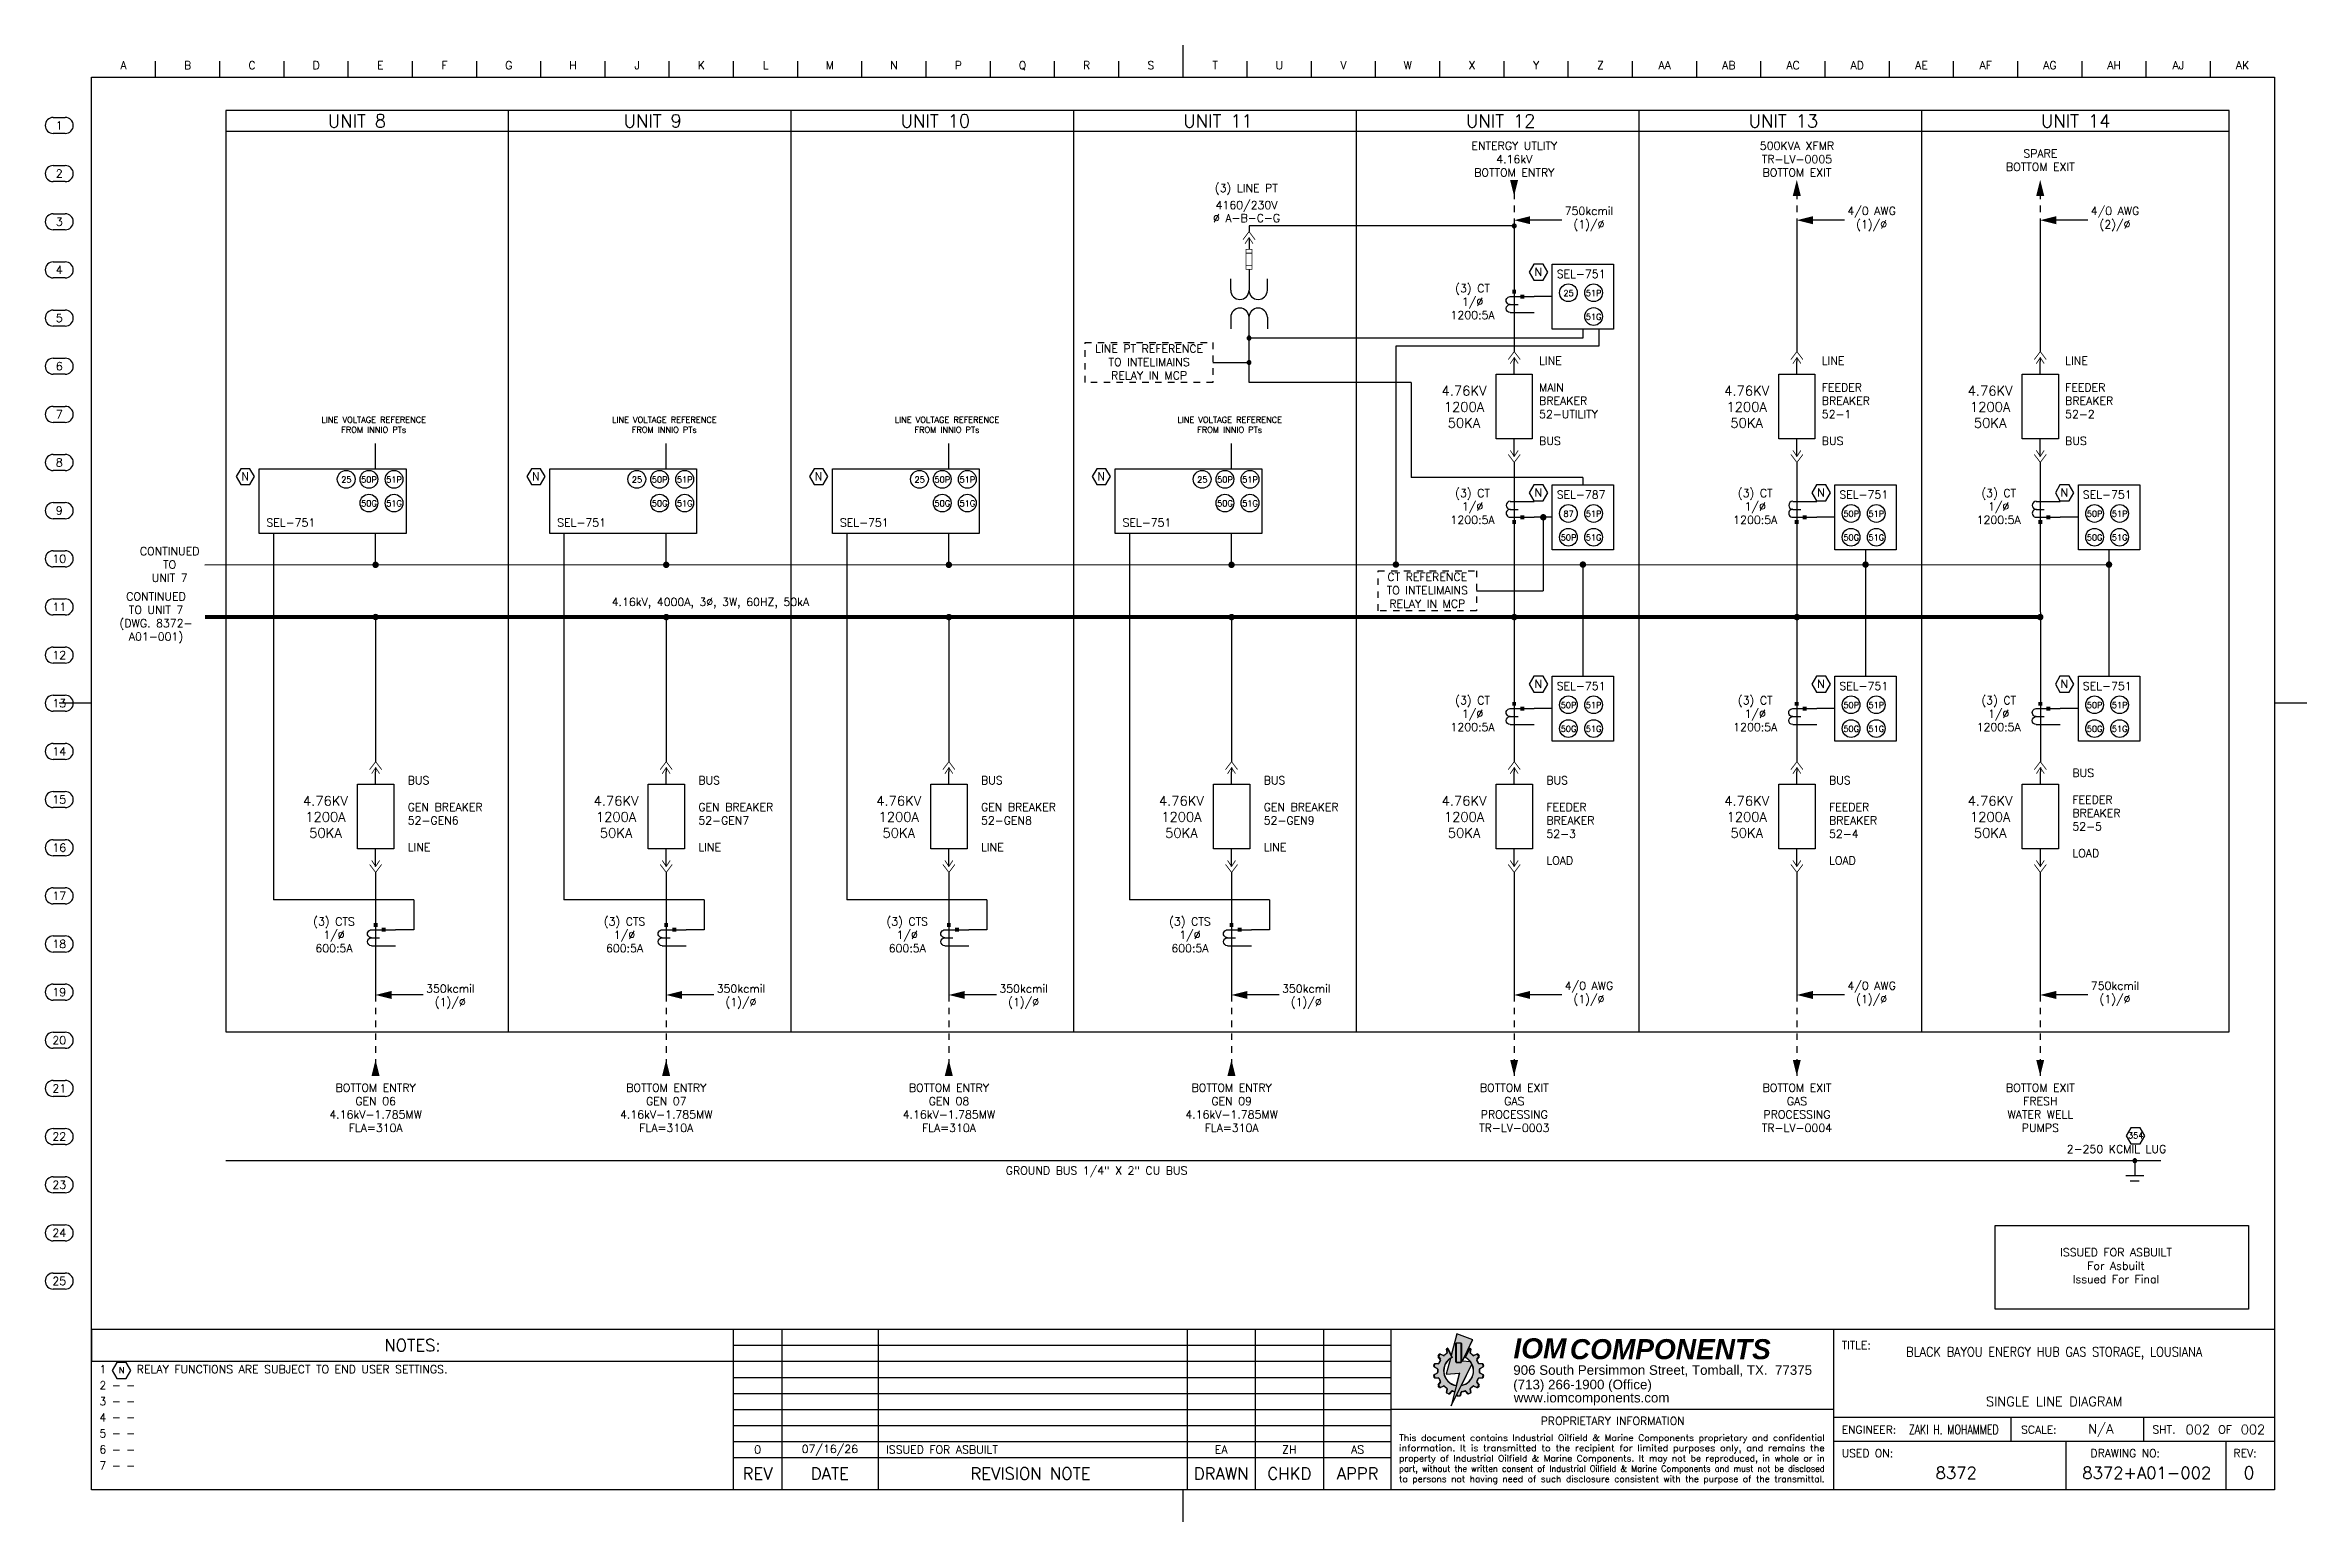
# Model space of a CAD drawing. Header units: inches. Extents: x -0.7 to 34.5, y -0.5 to 22.5.
import ezdxf
from ezdxf.enums import TextEntityAlignment as Align

# ---------------------------------------------------------------- set-up
doc = ezdxf.new("R2010")
doc.units = ezdxf.units.IN
doc.header["$MEASUREMENT"] = 0
doc.linetypes.add('HIDDEN', pattern=[0.375, 0.25, -0.125])
for name, color, linetype in [('BM', 5, 'Continuous'), ('INFORBORDER', 3, 'Continuous'), ('OBJ', 3, 'Continuous'), ('SYMS', 7, 'Continuous'), ('TEXT', 3, 'Continuous'), ('TEXT2', 8, 'Continuous'), ('WIRES', 7, 'Continuous')]:
    doc.layers.add(name, color=color, linetype=linetype)
doc.styles.add('IDS', font='arial.ttf')
doc.styles.add('LOGO', font='arialbi.ttf')
doc.styles.get("Standard").update_dxf_attribs({"font": 'ROMANS.SHX'})
doc.styles.add('TITLEBLK', font='romans.shx')
doc.styles.add('WD', font='txt')

msp = doc.modelspace()

# ---------------------------------------------------------------- texts
at = {"color": 7, "ltscale": 0.2}
for s, height, p in [('2', 0.125, (-0.5, 20.438)), ('(3) LINE PT', 0.125, (17.986, 20.213)), ('4160/230V', 0.125, (17.989, 19.947)), ('3', 0.125, (-0.5, 19.688)), ('%%C A-B-C-G', 0.125, (17.989, 19.745)), ('4', 0.125, (-0.5, 18.938)), ('N', 0.125, (22.533, 18.907)), ('SEL-751', 0.125, (23.199, 18.874)), ('25', 0.0932, (23.004, 18.593)), ('51P', 0.0932, (23.394, 18.593)), ('51G', 0.0932, (23.394, 18.223)), ('5', 0.125, (-0.5, 18.188)), ('6', 0.125, (-0.5, 17.438)), ('7', 0.125, (-0.5, 16.688)), ('8', 0.125, (-0.5, 15.938)), ('N', 0.125, (2.395, 15.722)), ('25', 0.0932, (3.971, 15.687)), ('50P', 0.0932, (4.323, 15.687)), ('51P', 0.0932, (4.714, 15.687)), ('N', 0.125, (6.92, 15.722)), ('25', 0.0932, (8.497, 15.687)), ('50P', 0.0932, (8.849, 15.687)), ('51P', 0.0932, (9.24, 15.687)), ('N', 0.125, (11.322, 15.722)), ('25', 0.0932, (12.899, 15.687)), ('50P', 0.0932, (13.251, 15.687)), ('51P', 0.0932, (13.642, 15.687)), ('N', 0.125, (15.724, 15.722)), ('25', 0.0932, (17.301, 15.687)), ('50P', 0.0932, (17.653, 15.687)), ('51P', 0.0932, (18.044, 15.687)), ('N', 0.125, (22.533, 15.47)), ('SEL-787', 0.125, (23.199, 15.437)), ('N', 0.125, (26.935, 15.47)), ('SEL-751', 0.125, (27.601, 15.437)), ('N', 0.125, (30.725, 15.47)), ('SEL-751', 0.125, (31.392, 15.437)), ('9', 0.125, (-0.5, 15.188)), ('50G', 0.0932, (4.323, 15.317)), ('51G', 0.0932, (4.714, 15.317)), ('50G', 0.0932, (8.849, 15.317)), ('51G', 0.0932, (9.24, 15.317)), ('50G', 0.0932, (13.251, 15.317)), ('51G', 0.0932, (13.642, 15.317)), ('50G', 0.0932, (17.653, 15.317)), ('51G', 0.0932, (18.044, 15.317)), ('87', 0.0932, (23.004, 15.155)), ('51P', 0.0932, (23.394, 15.155)), ('50P', 0.0932, (27.406, 15.155)), ('51P', 0.0932, (27.796, 15.155)), ('50P', 0.0932, (31.196, 15.155)), ('51P', 0.0932, (31.587, 15.155)), ('SEL-751', 0.125, (3.106, 15.001)), ('SEL-751', 0.125, (7.634, 15.001)), ('SEL-751', 0.125, (12.036, 15.001)), ('SEL-751', 0.125, (16.438, 15.001)), ('50P', 0.0932, (23.004, 14.785)), ('51G', 0.0932, (23.394, 14.785)), ('50G', 0.0932, (27.406, 14.785)), ('51G', 0.0932, (27.796, 14.785)), ('50G', 0.0932, (31.196, 14.785)), ('51G', 0.0932, (31.587, 14.785)), ('10', 0.125, (-0.5, 14.438)), ('11', 0.125, (-0.5, 13.688)), ('12', 0.125, (-0.5, 12.938)), ('N', 0.125, (22.533, 12.49)), ('SEL-751', 0.125, (23.199, 12.456)), ('N', 0.125, (26.935, 12.49)), ('SEL-751', 0.125, (27.601, 12.456)), ('N', 0.125, (30.725, 12.49)), ('SEL-751', 0.125, (31.392, 12.456)), ('13', 0.125, (-0.5, 12.188)), ('50P', 0.0932, (23.004, 12.175)), ('51P', 0.0932, (23.394, 12.175)), ('50P', 0.0932, (27.406, 12.175)), ('51P', 0.0932, (27.796, 12.175)), ('50P', 0.0932, (31.196, 12.175)), ('51P', 0.0932, (31.587, 12.175)), ('50G', 0.0932, (23.004, 11.805)), ('51G', 0.0932, (23.394, 11.805)), ('50G', 0.0932, (27.406, 11.805)), ('51G', 0.0932, (27.796, 11.805)), ('50G', 0.0932, (31.196, 11.805)), ('51G', 0.0932, (31.587, 11.805)), ('14', 0.125, (-0.5, 11.438)), ('15', 0.125, (-0.5, 10.688)), ('16', 0.125, (-0.5, 9.938)), ('17', 0.125, (-0.5, 9.188)), ('18', 0.125, (-0.5, 8.438)), ('19', 0.125, (-0.5, 7.688)), ('20', 0.125, (-0.5, 6.938)), ('21', 0.125, (-0.5, 6.188)), ('22', 0.125, (-0.5, 5.438)), ('354', 0.0932, (31.837, 5.47)), ('23', 0.125, (-0.5, 4.688)), ('24', 0.125, (-0.5, 3.938)), ('25', 0.125, (-0.5, 3.188)), ('N', 0.0932, (0.472, 1.813))]:
    msp.add_text(s, height=height, dxfattribs=at).set_placement(p, align=Align.CENTER)
at = {"color": 7, "style": 'LOGO'}
for s, p in [('IOM', (22.558, 2.202)), ('COMPONENTS', (24.589, 2.189))]:
    msp.add_text(s, height=0.3125, dxfattribs=at).set_placement(p, align=Align.MIDDLE_CENTER)
at = {"color": 7, "style": 'IDS'}
for s, p in [('906 South Persimmon Street, Tomball, TX.  77375', (22.143, 1.789)), ('www.iomcomponents.com', (22.151, 1.359)), ('(713) 266-1900 (Office)', (22.142, 1.564))]:
    msp.add_text(s, height=0.14872, dxfattribs=at).set_placement(p)
at = {"color": 7, "ltscale": 0.2}
for s, width, gutter_width, insert, char_height, attachment_point in [('\\pxqc;UNIT 8', 3.0581, 1.015, (2.606, 21.423), 0.20304, 1), ('\\pxqc;UNIT 9', 1.78082, 1.015, (7.851, 21.423), 0.20304, 1), ('\\pxqc;UNIT 10', 1.78082, 1.015, (12.253, 21.423), 0.20304, 1), ('\\pxqc;UNIT 11', 1.78082, 1.015, (16.655, 21.423), 0.20304, 1), ('\\pxqc;UNIT 12', 1.78082, 1.015, (21.057, 21.423), 0.20304, 1), ('\\pxqc;UNIT 13', 1.78082, 1.015, (25.459, 21.423), 0.20304, 1), ('\\pxqc;UNIT 14', 1.78082, 1.015, (30.011, 21.423), 0.20304, 1), ('\\pxqc;ENTERGY UTLITY\\P4.16kV\\PBOTTOM ENTRY', 1.60199, 0.625, (21.358, 20.996), 0.125, 1), ('\\pxqc;500KVA XFMR\\PTR-LV-0005\\PBOTTOM EXIT', 1.60199, 0.625, (25.76, 20.996), 0.125, 1), ('\\pxqc;SPARE\\PBOTTOM EXIT', 1.60199, 0.625, (29.55, 20.876), 0.125, 1), ('\\pxr1,qc;750kcmil\\P(1)/%%C', 1.23323, 0.625, (24.001, 19.981), 0.125, 3), ('\\pxr1,qc;4/0 AWG\\P(1)/%%C', 1.23323, 0.625, (28.403, 19.981), 0.125, 3), ('\\pxr1,qc;4/0 AWG\\P(2)/%%C', 1.23323, 0.625, (32.193, 19.981), 0.125, 3), ('\\pxr1,qc;(3) CT\\P1/%%C\\P1200:5A', 1.23323, 0.625, (22.188, 18.776), 0.125, 3), ('\\pxr1,qc;LINE PT REFERENCE\\PTO INTELIMAINS\\PRELAY IN MCP', 2.04829, 0.625, (17.559, 17.836), 0.125, 3), ('\\pxr1,ql;LINE\\P\\PMAIN\\PBREAKER\\P52-UTILITY\\P\\PBUS', 2.03605, 0.625, (24.581, 17.649), 0.125, 3), ('\\pxr1,ql;LINE\\P\\PFEEDER\\PBREAKER\\P52-1\\P\\PBUS', 2.03605, 0.625, (28.983, 17.649), 0.125, 3), ('\\pxr1,ql;LINE\\P\\PFEEDER\\PBREAKER\\P52-2\\P\\PBUS', 2.03605, 0.625, (32.773, 17.649), 0.125, 3), ('\\pxr1,qc;4.76KV\\P1200A\\P50KA', 0.88392, 0.625, (21.893, 17.192), 0.15, 3), ('\\pxr1,qc;4.76KV\\P1200A\\P50KA', 0.88392, 0.625, (26.295, 17.192), 0.15, 3), ('\\pxr1,qc;4.76KV\\P1200A\\P50KA', 0.88392, 0.625, (30.086, 17.192), 0.15, 3), ('\\pxqc;LINE VOLTAGE REFERENCE\\PFROM INNIO PTs', 2.104, 0.625, (3.345, 16.712), 0.0932, 1), ('\\pxqc;LINE VOLTAGE REFERENCE\\PFROM INNIO PTs', 2.104, 0.625, (7.87, 16.712), 0.0932, 1), ('\\pxqc;LINE VOLTAGE REFERENCE\\PFROM INNIO PTs', 2.104, 0.625, (12.272, 16.712), 0.0932, 1), ('\\pxqc;LINE VOLTAGE REFERENCE\\PFROM INNIO PTs', 2.104, 0.625, (16.674, 16.712), 0.0932, 1), ('\\pxr1,qc;(3) CT\\P1/%%C\\P1200:5A', 1.23323, 0.625, (22.188, 15.586), 0.125, 3), ('\\pxr1,qc;(3) CT\\P1/%%C\\P1200:5A', 1.23323, 0.625, (26.59, 15.586), 0.125, 3), ('\\pxr1,qc;(3) CT\\P1/%%C\\P1200:5A', 1.23323, 0.625, (30.381, 15.586), 0.125, 3), ('\\pxr1,qc;CONTINUED\\PTO\\PUNIT 7', 1.1836, 0.625, (1.873, 14.681), 0.125, 3), ('\\pxr1,qc;CT REFERENCE\\PTO INTELIMAINS\\PRELAY IN MCP', 1.67862, 0.625, (21.706, 14.28), 0.125, 3), ('\\pxr1,qc;CONTINUED\\PTO UNIT 7\\P(DWG. 8372-\\PA01-001)', 1.45813, 0.625, (1.798, 13.976), 0.125, 3), ('\\pxr1,qc;4.16kV, 4000A, 3%%C, 3W, 60HZ, 50kA', 3.8104, 0.625, (11.608, 13.89), 0.125, 3), ('\\pxr1,qc;(3) CT\\P1/%%C\\P1200:5A', 1.23323, 0.625, (22.188, 12.358), 0.125, 3), ('\\pxr1,qc;(3) CT\\P1/%%C\\P1200:5A', 1.23323, 0.625, (26.59, 12.358), 0.125, 3), ('\\pxr1,qc;(3) CT\\P1/%%C\\P1200:5A', 1.23323, 0.625, (30.381, 12.358), 0.125, 3), ('\\pxr1,ql;BUS\\P\\PGEN BREAKER\\P52-GEN6\\P\\PLINE', 2.03605, 0.625, (6.962, 11.112), 0.125, 3), ('\\pxr1,ql;BUS\\P\\PGEN BREAKER\\P52-GEN7\\P\\PLINE', 2.03605, 0.625, (11.488, 11.112), 0.125, 3), ('\\pxr1,ql;BUS\\P\\PGEN BREAKER\\P52-GEN8\\P\\PLINE', 2.03605, 0.625, (15.89, 11.112), 0.125, 3), ('\\pxr1,ql;BUS\\P\\PGEN BREAKER\\P52-GEN9\\P\\PLINE', 2.03605, 0.625, (20.292, 11.112), 0.125, 3), ('\\pxr1,ql;BUS\\P\\PFEEDER\\PBREAKER\\P52-3\\P\\PLOAD', 2.03605, 0.625, (24.694, 11.112), 0.125, 3), ('\\pxr1,ql;BUS\\P\\PFEEDER\\PBREAKER\\P52-4\\P\\PLOAD', 2.03605, 0.625, (29.096, 11.112), 0.125, 3), ('\\pxr1,ql;BUS\\P\\PFEEDER\\PBREAKER\\P52-5\\P\\PLOAD', 2.03605, 0.625, (32.886, 11.227), 0.125, 3), ('\\pxr1,qc;4.76KV\\P1200A\\P50KA', 0.88392, 0.625, (4.162, 10.805), 0.15, 3), ('\\pxr1,qc;4.76KV\\P1200A\\P50KA', 0.88392, 0.625, (8.688, 10.805), 0.15, 3), ('\\pxr1,qc;4.76KV\\P1200A\\P50KA', 0.88392, 0.625, (13.09, 10.805), 0.15, 3), ('\\pxr1,qc;4.76KV\\P1200A\\P50KA', 0.88392, 0.625, (17.492, 10.805), 0.15, 3), ('\\pxr1,qc;4.76KV\\P1200A\\P50KA', 0.88392, 0.625, (21.894, 10.805), 0.15, 3), ('\\pxr1,qc;4.76KV\\P1200A\\P50KA', 0.88392, 0.625, (26.296, 10.805), 0.15, 3), ('\\pxr1,qc;4.76KV\\P1200A\\P50KA', 0.88392, 0.625, (30.086, 10.805), 0.15, 3), ('\\pxr1,qc;(3) CTS\\P1/%%C\\P600:5A', 1.23323, 0.625, (4.457, 8.913), 0.125, 3), ('\\pxr1,qc;(3) CTS\\P1/%%C\\P600:5A', 1.23323, 0.625, (8.982, 8.913), 0.125, 3), ('\\pxr1,qc;(3) CTS\\P1/%%C\\P600:5A', 1.23323, 0.625, (13.384, 8.913), 0.125, 3), ('\\pxr1,qc;(3) CTS\\P1/%%C\\P600:5A', 1.23323, 0.625, (17.786, 8.913), 0.125, 3), ('\\pxr1,qc;350kcmil\\P(1)/%%C', 1.23323, 0.625, (6.269, 7.867), 0.125, 3), ('\\pxr1,qc;350kcmil\\P(1)/%%C', 1.23323, 0.625, (10.795, 7.867), 0.125, 3), ('\\pxr1,qc;350kcmil\\P(1)/%%C', 1.23323, 0.625, (15.197, 7.867), 0.125, 3), ('\\pxr1,qc;350kcmil\\P(1)/%%C', 1.23323, 0.625, (19.599, 7.867), 0.125, 3), ('\\pxr1,qc;4/0 AWG\\P(1)/%%C', 1.23323, 0.625, (24.001, 7.913), 0.125, 3), ('\\pxr1,qc;4/0 AWG\\P(1)/%%C', 1.23323, 0.625, (28.403, 7.913), 0.125, 3), ('\\pxr1,qc;750kcmil\\P(1)/%%C', 1.23323, 0.625, (32.193, 7.913), 0.125, 3), ('\\pxqc;BOTTOM ENTRY\\PGEN 06\\P4.16kV-1.785MW\\PFLA=310A', 1.60199, 0.625, (3.626, 6.323), 0.125, 1), ('\\pxqc;BOTTOM ENTRY\\PGEN 07\\P4.16kV-1.785MW\\PFLA=310A', 1.60199, 0.625, (8.152, 6.323), 0.125, 1), ('\\pxqc;BOTTOM ENTRY\\PGEN 08\\P4.16kV-1.785MW\\PFLA=310A', 1.60199, 0.625, (12.554, 6.323), 0.125, 1), ('\\pxqc;BOTTOM ENTRY\\PGEN 09\\P4.16kV-1.785MW\\PFLA=310A', 1.60199, 0.625, (16.956, 6.323), 0.125, 1), ('\\pxqc;BOTTOM EXIT\\PGAS\\PPROCESSING\\PTR-LV-0003', 1.60199, 0.625, (21.358, 6.323), 0.125, 1), ('\\pxqc;BOTTOM EXIT\\PGAS\\PPROCESSING\\PTR-LV-0004', 1.60199, 0.625, (25.76, 6.323), 0.125, 1), ('\\pxqc;BOTTOM EXIT\\PFRESH\\PWATER WELL\\PPUMPS', 1.60199, 0.625, (29.55, 6.323), 0.125, 1), ('\\pxqc;2-250 KCMIL LUG', 1.83751, 0.625, (30.618, 5.369), 0.125, 1), ('\\pxqc;GROUND BUS 1/4" X 2" CU BUS', 3.4318, 0.625, (13.938, 5.033), 0.125, 1), ('\\pxqc;ISSUED FOR ASBUILT\\PFor Asbuilt\\PIssued For Final', 4.07966, 0.625, (29.489, 3.76), 0.125, 1)]:
    msp.add_mtext_dynamic_manual_height_columns(s, width=width, gutter_width=gutter_width, heights=[0], dxfattribs=dict(at, insert=insert, char_height=char_height, attachment_point=attachment_point))
at = {"layer": 'INFORBORDER', "color": 51, "style": 'TITLEBLK'}
for s, height, p in [('TITLE:', 0.123, (27.257, 2.19)), ('ENGINEER:', 0.123, (27.257, 0.873)), ('SCALE:', 0.123, (30.052, 0.873)), ('SHT.', 0.123, (32.096, 0.875)), ('OF', 0.123, (33.122, 0.875)), ('USED ON:', 0.123, (27.257, 0.507)), ('DRAWING NO:', 0.12305, (31.133, 0.507)), ('REV:', 0.123, (33.36, 0.507))]:
    msp.add_text(s, height=height, dxfattribs=at).set_placement(p)
for s, p in [('REV', (10.375, 0.25)), ('DATE', (11.5, 0.25)), ('REVISION NOTE', (14.625, 0.25)), ('DRAWN', (17.594, 0.25)), ('CHKD', (18.656, 0.25)), ('APPR', (19.719, 0.25))]:
    msp.add_text(s, height=0.1875, dxfattribs=at).set_placement(p, align=Align.MIDDLE)
at = {"layer": 'TEXT2', "color": 7}
msp.add_text('NOTES:', height=0.1875, dxfattribs=at).set_placement((5, 2.25), align=Align.MIDDLE)
at = {"layer": 'TEXT2', "style": 'TITLEBLK'}
msp.add_text('PROPRIETARY INFORMATION', height=0.12364, dxfattribs=at).set_placement((23.691, 1.071), align=Align.MIDDLE)
for s, height, width, p, p2 in [('This document contains Industrial Oilfield & Marine Components proprietary and confidential', 0.09891, 0.925049, (20.365, 0.759), (26.992, 0.759)), ('information. It is transmitted to the recipient for limited purposes only, and remains the', 0.09891, 0.947475, (20.365, 0.599), (26.992, 0.599)), ('part, without the written consent of Industrial Oilfield & Marine Components and must not be disclosed', 0.098912, 0.812825, (20.365, 0.279), (26.992, 0.279)), ('property of Industrial Oilfield & Marine Components. It may not be reproduced, in whole or in', 0.09891, 0.893333, (20.365, 0.439), (26.992, 0.439)), ('to persons not having need of such disclosure consistent with the purpose of the transmittal.', 0.09891, 0.89107, (20.365, 0.119), (26.992, 0.119))]:
    msp.add_text(s, height=height, dxfattribs=dict(at, width=width)).set_placement(p, p2, align=Align.FIT)

# ---------------------------------------------------------------- blocks, each defined once
blk = doc.blocks.new('TITLE')
at = {"layer": 'TEXT', "style": 'TITLEBLK'}
for tag, height, p in [('LINE1', 0.148, (3.433, -0.311)), ('LINE2', 0.148, (3.433, -0.561)), ('LINE3', 0.148, (3.433, -0.811)), ('LINE4', 0.148, (3.433, -1.061)), ('ENG', 0.148, (1.868, -1.501)), ('SCALE', 0.148, (4.159, -1.498)), ('SHT', 0.148, (5.67, -1.499)), ('OF', 0.148, (6.528, -1.499)), ('PROJECT', 0.148, (1.907, -2.173)), ('DWGNO', 0.197, (4.983, -2.173)), ('REV', 0.197, (6.467, -2.173))]:
    blk.add_attdef(tag, text='', height=height, dxfattribs=at).set_placement(p, align=Align.MIDDLE)
blk = doc.blocks.new('IOM_TITLE_BLOCK_BORDER')
at = {"layer": 'INFORBORDER', "color": 5}
for p, q in [((1, 22), (1, 22.25)), ((2, 22), (2, 22.25)), ((3, 22), (3, 22.25)), ((4, 22), (4, 22.25)), ((5, 22), (5, 22.25)), ((6, 22), (6, 22.25)), ((7, 22), (7, 22.25)), ((8, 22), (8, 22.25)), ((9, 22), (9, 22.25)), ((10, 22), (10, 22.25)), ((11, 22), (11, 22.25)), ((12, 22), (12, 22.25)), ((13, 22), (13, 22.25)), ((14, 22), (14, 22.25)), ((15, 22), (15, 22.25)), ((16, 22), (16, 22.25)), ((17, 22), (17, 22.5)), ((18, 22), (18, 22.25)), ((19, 22), (19, 22.25)), ((20, 22), (20, 22.25)), ((21, 22), (21, 22.25)), ((22, 22), (22, 22.25)), ((23, 22), (23, 22.25)), ((24, 22), (24, 22.25)), ((25, 22), (25, 22.25)), ((26, 22), (26, 22.25)), ((27, 22), (27, 22.25)), ((28, 22), (28, 22.25)), ((29, 22), (29, 22.25)), ((30, 22), (30, 22.25)), ((31, 22), (31, 22.25)), ((32, 22), (32, 22.25)), ((33, 22), (33, 22.25)), ((0, 0), (0, 22)), ((0, 22), (34, 22)), ((34, 22), (34, 0)), ((0, 12.25), (-0.5, 12.25)), ((34.5, 12.25), (34, 12.25)), ((34, 0), (0, 0)), ((17, -0.5), (17, 0))]:
    blk.add_line(p, q, dxfattribs=at)
at = {"color": 7, "ltscale": 0.2}
for s, p in [('A', (0.5, 22.125)), ('B', (1.5, 22.125)), ('C', (2.5, 22.125)), ('D', (3.5, 22.125)), ('E', (4.5, 22.125)), ('F', (5.5, 22.125)), ('G', (6.5, 22.125)), ('H', (7.5, 22.125)), ('J', (8.5, 22.125)), ('K', (9.5, 22.125)), ('L', (10.5, 22.125)), ('M', (11.5, 22.125)), ('N', (12.5, 22.125)), ('P', (13.5, 22.125)), ('Q', (14.5, 22.125)), ('R', (15.5, 22.125)), ('S', (16.5, 22.125)), ('T', (17.5, 22.125)), ('U', (18.5, 22.125)), ('V', (19.5, 22.125)), ('W', (20.5, 22.125)), ('X', (21.5, 22.125)), ('Y', (22.5, 22.125)), ('Z', (23.5, 22.125)), ('AA', (24.5, 22.125)), ('AB', (25.5, 22.125)), ('AC', (26.5, 22.125)), ('AD', (27.5, 22.125)), ('AE', (28.5, 22.125)), ('AF', (29.5, 22.125)), ('AG', (30.5, 22.125)), ('AH', (31.5, 22.125)), ('AJ', (32.5, 22.125)), ('AK', (33.5, 22.125))]:
    blk.add_text(s, height=0.125, dxfattribs=at).set_placement(p, align=Align.CENTER)
blk = doc.blocks.new('A$Cb4c55d7e')
at = {"ltscale": 0.2}
h = blk.add_hatch(color=2, dxfattribs=at)
h.dxf.hatch_style = 1
h.paths.add_polyline_path([(0.606, 1.032), (0.36, 1.122), (0.272, 0.788), (0.287, 0.756, 0.035268), (0.259, 0.74), (0.194, 0.496), (0.398, 0.513), (0.27, 0.001), (0.594, 0.652, 0.047663), (0.57, 0.689), (0.444, 0.696)])
h.paths.add_polyline_path([(0.43, 0.973), (0.43, 0.685, -0.414214), (0.42, 0.675), (0.355, 0.675, -0.414214), (0.344, 0.685), (0.344, 0.973, -0.414214), (0.355, 0.984), (0.42, 0.984, -0.414214)], flags=16)
h.paths.add_polyline_path([(0.426, 0.973), (0.426, 0.685, -0.414214), (0.42, 0.678), (0.355, 0.678, -0.414214), (0.348, 0.685), (0.348, 0.973, -0.414214), (0.355, 0.98), (0.42, 0.98, -0.414214)], flags=0)
h = blk.add_hatch(color=9, dxfattribs=at)
h.dxf.hatch_style = 1
h.paths.add_polyline_path([(0.282, 0.758), (0.215, 0.898), (0.203, 0.892, 0.339454), (0.199, 0.884), (0.209, 0.832, -0.298347), (0.203, 0.818, 0.037598), (0.165, 0.787, -0.298347), (0.15, 0.785), (0.101, 0.806, 0.339454), (0.093, 0.804), (0.072, 0.778, 0.339454), (0.072, 0.77), (0.104, 0.727, -0.298347), (0.105, 0.711, 0.037598), (0.083, 0.667, -0.298347), (0.071, 0.658), (0.018, 0.656, 0.339454), (0.011, 0.651), (0.004, 0.618, 0.339454), (0.007, 0.611), (0.054, 0.586, -0.298347), (0.062, 0.573, 0.037598), (0.062, 0.524, -0.298347), (0.054, 0.51), (0.007, 0.485, 0.339454), (0.004, 0.478), (0.011, 0.445, 0.339454), (0.018, 0.44), (0.071, 0.438, -0.298347), (0.083, 0.429, 0.037598), (0.105, 0.385, -0.298347), (0.104, 0.37), (0.072, 0.327, 0.339454), (0.072, 0.318), (0.093, 0.292, 0.339454), (0.101, 0.29), (0.15, 0.311, -0.298347), (0.165, 0.309, 0.037598), (0.203, 0.278, -0.298347), (0.209, 0.264), (0.199, 0.212, 0.339454), (0.203, 0.204), (0.233, 0.19, 0.339454), (0.241, 0.192), (0.276, 0.232, -0.298347), (0.291, 0.236, 0.028018), (0.326, 0.227), (0.338, 0.272), (0.349, 0.317, -0.726415)])
h.paths.add_polyline_path([(0.426, 0.973, 0.414214), (0.42, 0.98), (0.355, 0.98, 0.414214), (0.348, 0.973), (0.348, 0.685, 0.414214), (0.355, 0.678), (0.42, 0.678, 0.414214), (0.426, 0.685)])
h = blk.add_hatch(color=9, dxfattribs=at)
h.dxf.hatch_style = 1
h.paths.add_polyline_path([(0.428, 0.317), (0.359, 0.18), (0.364, 0.164, 0.339454), (0.37, 0.159), (0.404, 0.159, 0.339454), (0.411, 0.164), (0.424, 0.215, -0.298347), (0.436, 0.225, 0.037598), (0.484, 0.236, -0.298347), (0.498, 0.232), (0.533, 0.192, 0.339454), (0.541, 0.19), (0.571, 0.204, 0.339454), (0.575, 0.212), (0.565, 0.264, -0.298347), (0.571, 0.278, 0.037598), (0.609, 0.309, -0.298347), (0.624, 0.311), (0.673, 0.29, 0.339454), (0.681, 0.292), (0.702, 0.318, 0.339454), (0.702, 0.327), (0.671, 0.37, -0.298347), (0.67, 0.385, 0.037598), (0.691, 0.429, -0.298347), (0.703, 0.438), (0.757, 0.44, 0.339454), (0.763, 0.445), (0.771, 0.478, 0.339454), (0.767, 0.485), (0.72, 0.51, -0.298347), (0.713, 0.524, 0.037598), (0.713, 0.573, -0.298347), (0.72, 0.586), (0.767, 0.611, 0.339454), (0.771, 0.618), (0.763, 0.651, 0.339454), (0.757, 0.656), (0.703, 0.658, -0.298347), (0.691, 0.667, 0.037598), (0.67, 0.711, -0.298347), (0.671, 0.727), (0.702, 0.77, 0.339454), (0.702, 0.778), (0.681, 0.804, 0.339454), (0.673, 0.806), (0.624, 0.785, -0.298347), (0.609, 0.787, 0.037598), (0.571, 0.818, -0.298347), (0.565, 0.832), (0.575, 0.884, 0.339454), (0.571, 0.892), (0.559, 0.898), (0.492, 0.758, -0.723256)])
at = {"color": 7, "linetype": 'Continuous', "lineweight": 25}
for p, q in [((0.359, 1.119), (0.271, 0.789)), ((0.36, 1.122), (0.272, 0.788)), ((0.36, 1.122), (0.359, 1.119)), ((0.606, 1.032), (0.36, 1.122)), ((0.069, 0.78), (0.09, 0.806)), ((0.069, 0.78), (0.072, 0.778)), ((0.069, 0.767), (0.072, 0.77)), ((0.101, 0.724), (0.069, 0.767)), ((0.093, 0.804), (0.072, 0.778)), ((0.072, 0.77), (0.104, 0.727)), ((0.09, 0.806), (0.093, 0.804)), ((0.103, 0.809), (0.101, 0.806)), ((0.15, 0.785), (0.101, 0.806)), ((0.101, 0.724), (0.104, 0.727)), ((0.102, 0.713), (0.105, 0.711)), ((0.103, 0.809), (0.152, 0.788)), ((0.152, 0.788), (0.15, 0.785)), ((0.163, 0.79), (0.165, 0.787)), ((0.258, 0.74), (0.193, 0.493)), ((0.259, 0.74), (0.194, 0.496)), ((0.206, 0.831), (0.196, 0.884)), ((0.196, 0.884), (0.199, 0.884)), ((0.199, 0.884), (0.209, 0.832)), ((0.201, 0.895), (0.217, 0.902)), ((0.201, 0.895), (0.203, 0.892)), ((0.201, 0.821), (0.203, 0.818)), ((0.215, 0.898), (0.203, 0.892)), ((0.206, 0.831), (0.209, 0.832)), ((0.217, 0.902), (0.215, 0.898)), ((0.282, 0.758), (0.215, 0.898)), ((0.217, 0.902), (0.287, 0.756)), ((0.344, 0.685), (0.344, 0.973)), ((0.344, 0.973), (0.348, 0.973)), ((0.348, 0.973), (0.348, 0.685)), ((0.355, 0.984), (0.355, 0.98)), ((0.355, 0.984), (0.42, 0.984)), ((0.42, 0.98), (0.355, 0.98)), ((0.42, 0.984), (0.42, 0.98)), ((0.426, 0.685), (0.426, 0.973)), ((0.43, 0.973), (0.426, 0.973)), ((0.43, 0.973), (0.43, 0.685)), ((0.444, 0.696), (0.606, 1.032)), ((0.445, 0.696), (0.605, 1.029)), ((0.487, 0.756), (0.558, 0.902)), ((0.559, 0.898), (0.492, 0.758)), ((0.558, 0.902), (0.573, 0.895)), ((0.558, 0.902), (0.559, 0.898)), ((0.571, 0.892), (0.559, 0.898)), ((0.565, 0.832), (0.575, 0.884)), ((0.565, 0.832), (0.569, 0.831)), ((0.579, 0.884), (0.569, 0.831)), ((0.573, 0.895), (0.571, 0.892)), ((0.571, 0.818), (0.573, 0.821)), ((0.579, 0.884), (0.575, 0.884)), ((0.606, 1.032), (0.605, 1.029)), ((0.609, 0.787), (0.612, 0.79)), ((0.623, 0.788), (0.672, 0.809)), ((0.624, 0.785), (0.623, 0.788)), ((0.673, 0.806), (0.624, 0.785)), ((0.67, 0.711), (0.673, 0.713)), ((0.671, 0.727), (0.702, 0.77)), ((0.671, 0.727), (0.673, 0.724)), ((0.673, 0.806), (0.672, 0.809)), ((0.705, 0.767), (0.673, 0.724)), ((0.681, 0.804), (0.684, 0.806)), ((0.702, 0.778), (0.681, 0.804)), ((0.684, 0.806), (0.705, 0.78)), ((0.702, 0.778), (0.705, 0.78)), ((0.702, 0.77), (0.705, 0.767)), ((0, 0.619), (0.008, 0.652)), ((0, 0.619), (0.004, 0.618)), ((0, 0.477), (0.004, 0.478)), ((0.008, 0.444), (0, 0.477)), ((0.011, 0.651), (0.004, 0.618)), ((0.004, 0.478), (0.011, 0.445)), ((0.005, 0.608), (0.007, 0.611)), ((0.053, 0.583), (0.005, 0.608)), ((0.005, 0.488), (0.053, 0.513)), ((0.005, 0.488), (0.007, 0.485)), ((0.007, 0.611), (0.054, 0.586)), ((0.054, 0.51), (0.007, 0.485)), ((0.008, 0.652), (0.011, 0.651)), ((0.008, 0.444), (0.011, 0.445)), ((0.017, 0.66), (0.071, 0.662)), ((0.017, 0.66), (0.018, 0.656)), ((0.017, 0.436), (0.018, 0.44)), ((0.071, 0.434), (0.017, 0.436)), ((0.071, 0.658), (0.018, 0.656)), ((0.018, 0.44), (0.071, 0.438)), ((0.053, 0.583), (0.054, 0.586)), ((0.053, 0.513), (0.054, 0.51)), ((0.058, 0.573), (0.062, 0.573)), ((0.058, 0.523), (0.062, 0.524)), ((0.069, 0.329), (0.101, 0.372)), ((0.071, 0.662), (0.071, 0.658)), ((0.071, 0.434), (0.071, 0.438)), ((0.104, 0.37), (0.072, 0.327)), ((0.08, 0.669), (0.083, 0.667)), ((0.08, 0.428), (0.083, 0.429)), ((0.101, 0.372), (0.104, 0.37)), ((0.102, 0.383), (0.105, 0.385)), ((0.193, 0.493), (0.397, 0.509)), ((0.194, 0.496), (0.193, 0.493)), ((0.194, 0.496), (0.398, 0.513)), ((0.27, 0.001), (0.594, 0.652)), ((0.398, 0.513), (0.27, 0.001)), ((0.348, 0.685), (0.344, 0.685)), ((0.397, 0.509), (0.349, 0.32)), ((0.355, 0.678), (0.42, 0.678)), ((0.355, 0.678), (0.355, 0.675)), ((0.42, 0.675), (0.355, 0.675)), ((0.398, 0.513), (0.397, 0.509)), ((0.42, 0.678), (0.42, 0.675)), ((0.426, 0.685), (0.43, 0.685)), ((0.43, 0.321), (0.594, 0.651)), ((0.57, 0.689), (0.444, 0.696)), ((0.67, 0.385), (0.673, 0.383)), ((0.671, 0.37), (0.673, 0.372)), ((0.702, 0.327), (0.671, 0.37)), ((0.673, 0.372), (0.705, 0.329)), ((0.691, 0.667), (0.694, 0.669)), ((0.691, 0.429), (0.694, 0.428)), ((0.703, 0.658), (0.704, 0.662)), ((0.757, 0.656), (0.703, 0.658)), ((0.703, 0.438), (0.757, 0.44)), ((0.703, 0.438), (0.704, 0.434)), ((0.704, 0.662), (0.757, 0.66)), ((0.757, 0.436), (0.704, 0.434)), ((0.713, 0.573), (0.716, 0.573)), ((0.713, 0.524), (0.716, 0.523)), ((0.72, 0.586), (0.767, 0.611)), ((0.72, 0.586), (0.722, 0.583)), ((0.72, 0.51), (0.722, 0.513)), ((0.767, 0.485), (0.72, 0.51)), ((0.769, 0.608), (0.722, 0.583)), ((0.722, 0.513), (0.769, 0.488)), ((0.757, 0.656), (0.757, 0.66)), ((0.757, 0.44), (0.757, 0.436)), ((0.763, 0.651), (0.767, 0.652)), ((0.771, 0.618), (0.763, 0.651)), ((0.763, 0.445), (0.771, 0.478)), ((0.763, 0.445), (0.767, 0.444)), ((0.767, 0.652), (0.774, 0.619)), ((0.767, 0.611), (0.769, 0.608)), ((0.767, 0.485), (0.769, 0.488)), ((0.774, 0.477), (0.767, 0.444)), ((0.771, 0.618), (0.774, 0.619)), ((0.771, 0.478), (0.774, 0.477)), ((0.069, 0.329), (0.072, 0.327)), ((0.069, 0.316), (0.072, 0.318)), ((0.09, 0.29), (0.069, 0.316)), ((0.072, 0.318), (0.093, 0.292)), ((0.09, 0.29), (0.093, 0.292)), ((0.101, 0.29), (0.15, 0.311)), ((0.103, 0.287), (0.101, 0.29)), ((0.152, 0.308), (0.103, 0.287)), ((0.152, 0.308), (0.15, 0.311)), ((0.163, 0.306), (0.165, 0.309)), ((0.196, 0.212), (0.206, 0.265)), ((0.196, 0.212), (0.199, 0.212)), ((0.209, 0.264), (0.199, 0.212)), ((0.201, 0.275), (0.203, 0.278)), ((0.201, 0.201), (0.203, 0.204)), ((0.232, 0.187), (0.201, 0.201)), ((0.203, 0.204), (0.233, 0.19)), ((0.206, 0.265), (0.209, 0.264)), ((0.232, 0.187), (0.233, 0.19)), ((0.241, 0.192), (0.276, 0.232)), ((0.244, 0.189), (0.241, 0.192)), ((0.279, 0.23), (0.244, 0.189)), ((0.27, 0), (0.428, 0.317)), ((0.338, 0.272), (0.27, 0)), ((0.279, 0.23), (0.276, 0.232)), ((0.29, 0.233), (0.291, 0.236)), ((0.36, 0.163), (0.357, 0.175)), ((0.359, 0.18), (0.364, 0.164)), ((0.364, 0.164), (0.36, 0.163)), ((0.37, 0.159), (0.37, 0.155)), ((0.37, 0.159), (0.404, 0.159)), ((0.404, 0.155), (0.37, 0.155)), ((0.404, 0.159), (0.404, 0.155)), ((0.411, 0.164), (0.424, 0.215)), ((0.411, 0.164), (0.414, 0.163)), ((0.428, 0.214), (0.414, 0.163)), ((0.424, 0.215), (0.428, 0.214)), ((0.484, 0.236), (0.485, 0.233)), ((0.498, 0.232), (0.495, 0.23)), ((0.53, 0.189), (0.495, 0.23)), ((0.498, 0.232), (0.533, 0.192)), ((0.533, 0.192), (0.53, 0.189)), ((0.541, 0.19), (0.571, 0.204)), ((0.541, 0.19), (0.543, 0.187)), ((0.573, 0.201), (0.543, 0.187)), ((0.565, 0.264), (0.569, 0.265)), ((0.575, 0.212), (0.565, 0.264)), ((0.569, 0.265), (0.579, 0.212)), ((0.571, 0.278), (0.573, 0.275)), ((0.571, 0.204), (0.573, 0.201)), ((0.575, 0.212), (0.579, 0.212)), ((0.609, 0.309), (0.612, 0.306)), ((0.624, 0.311), (0.623, 0.308)), ((0.672, 0.287), (0.623, 0.308)), ((0.624, 0.311), (0.673, 0.29)), ((0.681, 0.292), (0.702, 0.318)), ((0.681, 0.292), (0.684, 0.29)), ((0.705, 0.316), (0.684, 0.29)), ((0.702, 0.327), (0.705, 0.329)), ((0.702, 0.318), (0.705, 0.316))]:
    blk.add_line(p, q, dxfattribs=at)
at = {"color": 7, "ltscale": 0.2}
blk.add_line((0.436, 0.225), (0.436, 0.222), dxfattribs=at)
at = {"color": 7, "linetype": 'Continuous', "lineweight": 25}
for centre, radius, start, end in [((0.077, 0.774), 0.0103, 141.4286, 216.4286), ((0.077, 0.774), 0.00679, 141.4286, 216.4286), ((0.387, 0.548), 0.33, 149.9794, 158.5921), ((0.387, 0.548), 0.326, 149.9794, 158.5921), ((0.098, 0.8), 0.0103, 66.4286, 141.4286), ((0.098, 0.8), 0.00679, 66.4286, 141.4286), ((0.093, 0.718), 0.0103, 329.9794, 36.4286), ((0.093, 0.718), 0.0138, 329.9794, 36.4286), ((0.156, 0.797), 0.0138, 246.4286, 312.8778), ((0.156, 0.797), 0.0103, 246.4286, 312.8778), ((0.387, 0.548), 0.234, 116.5742, 260.5503), ((0.387, 0.548), 0.231, 115.7143, 260.6066), ((0.387, 0.548), 0.33, 124.2651, 132.8778), ((0.387, 0.548), 0.326, 124.2651, 132.8778), ((0.206, 0.886), 0.0103, 115.7143, 190.7143), ((0.206, 0.886), 0.00679, 115.7143, 190.7143), ((0.196, 0.829), 0.0103, 304.2651, 10.7143), ((0.196, 0.829), 0.0138, 304.2651, 10.7143), ((0.355, 0.973), 0.0103, 90, 180), ((0.355, 0.973), 0.00679, 90, 180), ((0.42, 0.973), 0.0103, 0, 90), ((0.42, 0.973), 0.00679, 0, 90), ((0.387, 0.548), 0.234, 279.9196, 63.4258), ((0.387, 0.548), 0.231, 280.5916, 64.2857), ((0.579, 0.829), 0.0138, 169.2857, 235.7349), ((0.579, 0.829), 0.0103, 169.2857, 235.7349), ((0.568, 0.886), 0.00679, 349.2857, 64.2857), ((0.387, 0.548), 0.326, 47.1222, 55.7349), ((0.568, 0.886), 0.0103, 349.2857, 64.2857), ((0.387, 0.548), 0.33, 47.1222, 55.7349), ((0.619, 0.797), 0.0138, 227.1222, 293.5714), ((0.619, 0.797), 0.0103, 227.1222, 293.5714), ((0.682, 0.718), 0.0138, 143.5714, 210.0206), ((0.387, 0.548), 0.326, 21.4079, 30.0206), ((0.682, 0.718), 0.0103, 143.5714, 210.0206), ((0.676, 0.8), 0.0103, 38.5714, 113.5714), ((0.676, 0.8), 0.00679, 38.5714, 113.5714), ((0.387, 0.548), 0.33, 21.4079, 30.0206), ((0.697, 0.774), 0.00679, 323.5714, 38.5714), ((0.697, 0.774), 0.0103, 323.5714, 38.5714), ((0.01, 0.617), 0.0103, 167.1429, 242.1429), ((0.01, 0.479), 0.0103, 117.8571, 192.8571), ((0.01, 0.617), 0.00679, 167.1429, 242.1429), ((0.01, 0.479), 0.00679, 117.8571, 192.8571), ((0.018, 0.65), 0.0103, 92.1429, 167.1429), ((0.018, 0.447), 0.0103, 192.8571, 267.8571), ((0.018, 0.65), 0.00679, 92.1429, 167.1429), ((0.018, 0.447), 0.00679, 192.8571, 267.8571), ((0.048, 0.574), 0.0103, 355.6936, 62.1429), ((0.048, 0.523), 0.0103, 297.8571, 4.3064), ((0.048, 0.574), 0.0138, 355.6936, 62.1429), ((0.048, 0.523), 0.0138, 297.8571, 4.3064), ((0.387, 0.548), 0.33, 175.6936, 184.3064), ((0.387, 0.548), 0.326, 175.6936, 184.3064), ((0.07, 0.672), 0.0103, 272.1429, 338.5921), ((0.07, 0.672), 0.0138, 272.1429, 338.5921), ((0.07, 0.424), 0.0138, 21.4079, 87.8571), ((0.07, 0.424), 0.0103, 21.4079, 87.8571), ((0.387, 0.548), 0.33, 201.4079, 210.0206), ((0.387, 0.548), 0.326, 201.4079, 210.0206), ((0.093, 0.378), 0.0103, 323.5714, 30.0206), ((0.093, 0.378), 0.0138, 323.5714, 30.0206), ((0.355, 0.685), 0.0103, 180, 270), ((0.355, 0.685), 0.00679, 180, 270), ((0.42, 0.685), 0.00679, 270, 0), ((0.42, 0.685), 0.0103, 270, 0), ((0.682, 0.378), 0.0138, 149.9794, 216.4286), ((0.387, 0.548), 0.326, 329.9794, 338.5921), ((0.682, 0.378), 0.0103, 149.9794, 216.4286), ((0.387, 0.548), 0.33, 329.9794, 338.5921), ((0.704, 0.672), 0.0138, 201.4079, 267.8571), ((0.704, 0.424), 0.0138, 92.1429, 158.5921), ((0.704, 0.672), 0.0103, 201.4079, 267.8571), ((0.704, 0.424), 0.0103, 92.1429, 158.5921), ((0.726, 0.574), 0.0138, 117.8571, 184.3064), ((0.387, 0.548), 0.326, 355.6936, 4.3064), ((0.726, 0.523), 0.0138, 175.6936, 242.1429), ((0.726, 0.574), 0.0103, 117.8571, 184.3064), ((0.387, 0.548), 0.33, 355.6936, 4.3064), ((0.726, 0.523), 0.0103, 175.6936, 242.1429), ((0.757, 0.65), 0.0103, 12.8571, 87.8571), ((0.757, 0.65), 0.00679, 12.8571, 87.8571), ((0.757, 0.447), 0.00679, 272.1429, 347.1429), ((0.757, 0.447), 0.0103, 272.1429, 347.1429), ((0.764, 0.617), 0.00679, 297.8571, 12.8571), ((0.764, 0.479), 0.00679, 347.1429, 62.1429), ((0.764, 0.617), 0.0103, 297.8571, 12.8571), ((0.764, 0.479), 0.0103, 347.1429, 62.1429), ((0.077, 0.323), 0.0103, 143.5714, 218.5714), ((0.077, 0.323), 0.00679, 143.5714, 218.5714), ((0.098, 0.296), 0.0103, 218.5714, 293.5714), ((0.098, 0.296), 0.00679, 218.5714, 293.5714), ((0.156, 0.299), 0.0138, 47.1222, 113.5714), ((0.156, 0.299), 0.0103, 47.1222, 113.5714), ((0.387, 0.548), 0.33, 227.1222, 235.7349), ((0.387, 0.548), 0.326, 227.1222, 235.7349), ((0.206, 0.211), 0.0103, 169.2857, 244.2857), ((0.206, 0.211), 0.00679, 169.2857, 244.2857), ((0.196, 0.267), 0.0103, 349.2857, 55.7349), ((0.196, 0.267), 0.0138, 349.2857, 55.7349), ((0.236, 0.196), 0.0103, 244.2857, 319.2857), ((0.236, 0.196), 0.00679, 244.2857, 319.2857), ((0.287, 0.223), 0.0138, 72.8365, 139.2857), ((0.287, 0.223), 0.0103, 72.8365, 139.2857), ((0.387, 0.548), 0.33, 252.8365, 259.2211), ((0.387, 0.548), 0.326, 252.8365, 259.256), ((0.37, 0.165), 0.0103, 195, 270), ((0.37, 0.165), 0.00679, 195, 270), ((0.404, 0.165), 0.00679, 270, 345), ((0.404, 0.165), 0.0103, 270, 345), ((0.438, 0.212), 0.0138, 98.5508, 165), ((0.438, 0.212), 0.0103, 98.5508, 165), ((0.387, 0.548), 0.326, 278.5508, 287.1635), ((0.387, 0.548), 0.33, 278.5508, 287.1635), ((0.488, 0.223), 0.0138, 40.7143, 107.1635), ((0.488, 0.223), 0.0103, 40.7143, 107.1635), ((0.538, 0.196), 0.0103, 220.7143, 295.7143), ((0.538, 0.196), 0.00679, 220.7143, 295.7143), ((0.579, 0.267), 0.0138, 124.2651, 190.7143), ((0.579, 0.267), 0.0103, 124.2651, 190.7143), ((0.387, 0.548), 0.326, 304.2651, 312.8778), ((0.568, 0.211), 0.00679, 295.7143, 10.7143), ((0.387, 0.548), 0.33, 304.2651, 312.8778), ((0.568, 0.211), 0.0103, 295.7143, 10.7143), ((0.619, 0.299), 0.0138, 66.4286, 132.8778), ((0.619, 0.299), 0.0103, 66.4286, 132.8778), ((0.676, 0.296), 0.0103, 246.4286, 321.4286), ((0.676, 0.296), 0.00679, 246.4286, 321.4286), ((0.697, 0.323), 0.00679, 321.4286, 36.4286), ((0.697, 0.323), 0.0103, 321.4286, 36.4286)]:
    blk.add_arc(centre, radius, start, end, dxfattribs=at)
for points in [[(0.287, 0.756), (0.285, 0.757), (0.284, 0.757), (0.282, 0.758)], [(0.487, 0.756), (0.489, 0.757), (0.491, 0.757), (0.492, 0.758)]]:
    blk.add_open_spline(points, degree=3, dxfattribs=at)
blk = doc.blocks.new('LINEREF_ENCASEMENT')
for p, q in [((-0.09375, 0), (0.09375, 0)), ((0.09375, -0.25), (-0.09375, -0.25))]:
    blk.add_line(p, q)
for centre, start, end in [((-0.09375, -0.125), 90, 270), ((0.09375, -0.125), 270, 90)]:
    blk.add_arc(centre, 0.125, start, end)
blk = doc.blocks.new('WD_MLRH')
at = {"style": 'WD'}
blk.add_attdef('RUNGFIRST', text='', height=0.125, dxfattribs=at).set_placement((-0.25, 0), align=Align.MIDDLE_RIGHT)
at = {"style": 'WD', "flags": 1}
for tag, p in [('WIRE-START', (-0.25, -0.356)), ('RUNGHORV', (-0.25, -0.127)), ('WIREMODE', (-0.25, -0.281)), ('RUNGDIST', (-0.25, -0.2)), ('RUNGCNT', (-0.25, -0.237)), ('WIREFMT', (-0.25, -0.321)), ('RUNGINC', (-0.25, -0.163)), ('WIRE-GSUF', (-0.25, -0.396)), ('PH3SPACE', (-0.25, -0.437))]:
    blk.add_attdef(tag, text='', height=0.025, dxfattribs=at).set_placement(p, align=Align.RIGHT)
blk = doc.blocks.new('VC01PJ_1-')
blk.add_line((0, -0.031), (0, -0.094))
for points in [[(-0.094, -0.062, 0.0125, 0.0125, 0), (0, 0.062, 0.0125, 0.0125, 0), (0.094, -0.062, 0, 0, 0)], [(0.062, -0.125, 0.0125, 0.0125, 0), (0, -0.031, 0.0125, 0.0125, 0), (-0.062, -0.125, 0, 0, 0)]]:
    blk.add_lwpolyline(points, format="xyseb")
at = {"style": 'WD', "width": 0.85}
for tag, p in [('INST', (0.219, 0.25)), ('TAG1', (0.221, -0.092)), ('LOC', (0.219, 0.078)), ('DESC1', (0.219, -0.266)), ('DESC2', (0.219, -0.438)), ('DESC3', (0.219, -0.609))]:
    blk.add_attdef(tag, p, '', height=0.125, dxfattribs=at)
at = {"linetype": 'Continuous', "style": 'WD', "width": 0.85, "flags": 8}
blk.add_attdef('TERM01', text='', height=0.125, dxfattribs=at).set_placement((-0.055, 0.113), align=Align.RIGHT)
at = {"style": 'WD'}
for tag, p, height, flags in [('FAMILY', (-0.132, 0.064), 0.01, 9), ('X2TERM01', (0, 0.062), 0.0125, 1), ('X2TERMDESC01', (0.026, 0.042), 0.01, 1), ('X8TERM02', (0, -0.094), 0.0125, 1), ('X8TERMDESC02', (0.013, -0.115), 0.01, 1)]:
    blk.add_attdef(tag, p, '', height=height, dxfattribs=dict(at, flags=flags))
at = {"linetype": 'Continuous', "style": 'WD', "flags": 9}
for tag, p in [('MFG', (-0.109, 0)), ('CAT', (-0.107, 0.019)), ('ASSYCODE', (-0.109, -0.014))]:
    blk.add_attdef(tag, text='', height=0.01, dxfattribs=at).set_placement(p, align=Align.CENTER)
at = {"linetype": 'Continuous', "style": 'WD', "width": 0.85, "flags": 8}
blk.add_attdef('TERM02', text='', height=0.125, dxfattribs=at).set_placement((-0.041, -0.151), align=Align.TOP_RIGHT)
at = {"color": 7, "style": 'WD', "flags": 1}
blk.add_attdef('WDTYPE', (-0.237, -0.081), '', height=0.01, dxfattribs=at)
at = {"style": 'WD', "flags": 9}
blk.add_attdef('WDBLKNAM', text='', height=0.01, dxfattribs=at).set_placement((-0.16, -0.106), align=Align.RIGHT)
at = {"style": 'WD'}
for tag, p in [('X4LINK', (-0.125, -0.062)), ('X1LINK', (0.125, -0.062))]:
    blk.add_attdef(tag, p, '', height=0.01, dxfattribs=at)
blk = doc.blocks.new('1LCT1A')
at = {"layer": 'OBJ'}
for p, q in [((-0.062, 0.323), (0.312, 0.323)), ((-0.062, 0.198), (0.062, 0.198)), ((-0.062, 0.075), (0.312, 0.075))]:
    blk.add_line(p, q, dxfattribs=at)
for centre, radius, start, end in [((-0.062, 0.261), 0.0625, 90, 270), ((-0.063, 0.137), 0.0618, 89.3683, 270.6317)]:
    blk.add_arc(centre, radius, start, end, dxfattribs=at)
for points in [[(-0.031, -0.031), (-0.031, 0.031), (0.031, -0.031), (0.031, 0.031)], [(0.094, 0.042), (0.094, 0.105), (0.156, 0.042), (0.156, 0.105)]]:
    blk.add_solid(points, dxfattribs=at)
blk = doc.blocks.new('CSHEXA')
for p, q in [((-0.072, 0.124), (-0.144, 0)), ((-0.144, 0), (-0.072, -0.124)), ((0.072, 0.124), (-0.072, 0.124)), ((0.144, 0), (0.072, 0.124)), ((0.072, -0.124), (0.144, 0)), ((-0.072, -0.124), (0.072, -0.124))]:
    blk.add_line(p, q)
blk = doc.blocks.new('WD1005')
at = {"layer": 'OBJ', "const_width": 0.05}
blk.add_lwpolyline([(-0.025, 0, 1), (0.025, 0, 1)], format="xyb", close=True, dxfattribs=at)
blk = doc.blocks.new('WDDOT')
for radius in [0.03, 0.0187, 0.00929]:
    blk.add_circle((0, 0), radius)
blk = doc.blocks.new('HC01PJ_1-')
blk.add_line((0.031, 0), (0.094, 0))
for points in [[(0.062, -0.094, 0.0125, 0.0125, 0), (-0.063, 0, 0.0125, 0.0125, 0), (0.062, 0.094, 0, 0, 0)], [(0.125, 0.062, 0.0125, 0.0125, 0), (0.031, 0, 0.0125, 0.0125, 0), (0.125, -0.063, 0, 0, 0)]]:
    blk.add_lwpolyline(points, format="xyseb")
at = {"style": 'WD', "width": 0.85}
for tag, p in [('INST', (-0.012, 0.467)), ('LOC', (-0.012, 0.295)), ('TAG1', (-0.01, 0.125)), ('DESC1', (-0.01, -0.344)), ('DESC2', (-0.01, -0.516)), ('DESC3', (-0.01, -0.687))]:
    blk.add_attdef(tag, text='', height=0.125, dxfattribs=at).set_placement(p, align=Align.CENTER)
at = {"style": 'WD', "flags": 9}
blk.add_attdef('WDTYPE', text='', height=0.01, dxfattribs=at).set_placement((-0.221, 0.075), align=Align.RIGHT)
at = {"style": 'WD'}
for tag, p, flags in [('X4TERMDESC01', (-0.094, 0.031), 1), ('X1TERMDESC02', (0.125, 0.031), 1), ('FAMILY', (0.206, 0.131), 9)]:
    blk.add_attdef(tag, p, '', height=0.01, dxfattribs=dict(at, flags=flags))
at = {"color": 7, "style": 'WD', "flags": 1}
for tag, p in [('X4TERM01', (-0.063, 0)), ('X1TERM02', (0.094, 0))]:
    blk.add_attdef(tag, p, '', height=0.0125, dxfattribs=at)
at = {"style": 'WD'}
for tag, p in [('X2LINK', (0, 0.094)), ('X8LINK', (0, -0.094))]:
    blk.add_attdef(tag, p, '', height=0.01, dxfattribs=at)
at = {"linetype": 'Continuous', "style": 'WD', "flags": 9}
for tag, p in [('ASSYCODE', (0.219, 0.062)), ('MFG', (0.228, 0.089)), ('CAT', (0.23, 0.108))]:
    blk.add_attdef(tag, text='', height=0.01, dxfattribs=at).set_placement(p, align=Align.CENTER)
at = {"linetype": 'Continuous', "style": 'WD', "flags": 8}
blk.add_attdef('TERM01', text='', height=0.125, dxfattribs=at).set_placement((-0.104, -0.031), align=Align.TOP_RIGHT)
blk.add_attdef('TERM02', text='', height=0.125, dxfattribs=at).set_placement((0.146, -0.031), align=Align.TOP_LEFT)
blk = doc.blocks.new('NOTES')
at = {"layer": 'TEXT', "color": 8}
for tag, p in [('NOTE1', (0.55, -0.686)), ('NOTE2', (0.55, -0.936)), ('NOTE3', (0.55, -1.186)), ('NOTE4', (0.55, -1.436)), ('NOTE5', (0.55, -1.686)), ('NOTE6', (0.55, -1.936)), ('NOTE7', (0.55, -2.186))]:
    blk.add_attdef(tag, text='', height=0.125, dxfattribs=at).set_placement(p, align=Align.MIDDLE)
blk = doc.blocks.new('REVISION')
at = {"color": 3, "ltscale": 0.2}
for tag, p in [('REVISIONH', (2.368, -0.188)), ('REVISIONG', (2.368, -0.438)), ('REVISIONF', (2.368, -0.688)), ('REVISIONE', (2.368, -0.938)), ('REVISIOND', (2.368, -1.188)), ('REVISIONC', (2.368, -1.438)), ('REVISIONB', (2.368, -1.696)), ('REVISIONA', (2.375, -1.938))]:
    blk.add_attdef(tag, p, '', height=0.125, dxfattribs=at)
at = {"layer": 'TEXT', "style": 'TITLEBLK'}
for tag, p in [('REVH', (0.368, -0.125)), ('REVG', (0.368, -0.375)), ('DATEH', (1.493, -0.125)), ('DATEG', (1.493, -0.375)), ('DRAWNH', (7.594, -0.125)), ('DRAWNG', (7.594, -0.375)), ('CHKDH', (8.656, -0.125)), ('CHKDG', (8.656, -0.375)), ('APPRH', (9.719, -0.125)), ('APPRG', (9.719, -0.375)), ('REVF', (0.368, -0.625)), ('DATEF', (1.493, -0.625)), ('DRAWNF', (7.594, -0.625)), ('CHKDF', (8.656, -0.625)), ('APPRF', (9.719, -0.625)), ('REVE', (0.368, -0.875)), ('DATEE', (1.493, -0.875)), ('DRAWNE', (7.594, -0.875)), ('CHKDE', (8.656, -0.875)), ('APPRE', (9.719, -0.875)), ('REVD', (0.368, -1.125)), ('REVC', (0.368, -1.375)), ('DATED', (1.493, -1.125)), ('DATEC', (1.493, -1.375)), ('DRAWND', (7.594, -1.125)), ('DRAWNC', (7.594, -1.375)), ('CHKDD', (8.656, -1.125)), ('CHKDC', (8.656, -1.375)), ('APPRD', (9.719, -1.125)), ('APPRC', (9.719, -1.375)), ('REVB', (0.368, -1.625)), ('DATEB', (1.493, -1.639)), ('DRAWNB', (7.594, -1.625)), ('CHKDB', (8.656, -1.639)), ('APPRB', (9.719, -1.639)), ('REVA', (0.375, -1.875)), ('DATEA', (1.5, -1.875)), ('DRAWNA', (7.594, -1.875)), ('CHKDA', (8.656, -1.875)), ('APPRA', (9.719, -1.875))]:
    blk.add_attdef(tag, text='', height=0.125, dxfattribs=at).set_placement(p, align=Align.MIDDLE)

# ---------------------------------------------------------------- linework, layer by layer
at = {"color": 4, "ltscale": 0.2}
for p, q in [((33.292, 21.485), (2.093, 21.485)), ((2.093, 21.485), (2.093, 7.133)), ((6.495, 7.133), (6.495, 21.485)), ((10.897, 7.133), (10.897, 21.485)), ((15.299, 7.133), (15.299, 21.485)), ((19.701, 7.133), (19.701, 21.485)), ((24.103, 7.133), (24.103, 21.485)), ((28.505, 7.133), (28.505, 21.485)), ((33.292, 7.133), (33.292, 21.485)), ((2.093, 21.163), (33.292, 21.163)), ((2.093, 7.133), (33.292, 7.133))]:
    msp.add_line(p, q, dxfattribs=at)
at = {"color": 7, "linetype": 'HIDDEN', "ltscale": 0.2}
for p, q in [((22.156, 20.201), (22.156, 19.774)), ((26.558, 20.201), (26.558, 19.774)), ((30.349, 20.201), (30.349, 19.774)), ((4.425, 7.706), (4.425, 6.445)), ((8.95, 7.706), (8.95, 6.445)), ((13.352, 7.706), (13.352, 6.445)), ((17.754, 7.706), (17.754, 6.445)), ((22.156, 7.706), (22.156, 6.445)), ((26.558, 7.706), (26.558, 6.445)), ((30.349, 7.706), (30.349, 6.445))]:
    msp.add_line(p, q, dxfattribs=at)
at = {"color": 7, "ltscale": 0.2}
for p, q in [((22.897, 19.774), (22.406, 19.774)), ((27.299, 19.774), (26.808, 19.774)), ((31.09, 19.774), (30.599, 19.774)), ((22.158, 19.685), (18.028, 19.685)), ((18.028, 19.685), (18.028, 19.596)), ((22.75, 18.584), (22.469, 18.584)), ((23.228, 18.079), (23.228, 17.938)), ((23.477, 18.079), (23.477, 17.812)), ((23.228, 17.938), (18.028, 17.938)), ((20.315, 17.812), (20.315, 14.41)), ((23.477, 17.812), (20.315, 17.812)), ((17.465, 17.558), (18.028, 17.558)), ((22.158, 17.376), (22.158, 17.571)), ((26.56, 17.376), (26.56, 17.571)), ((30.35, 17.376), (30.35, 17.571)), ((20.552, 17.247), (18.028, 17.247)), ((20.552, 17.247), (20.552, 15.769)), ((4.426, 15.904), (4.426, 16.298)), ((8.952, 15.904), (8.952, 16.298)), ((13.354, 15.904), (13.354, 16.298)), ((17.756, 15.904), (17.756, 16.298)), ((22.158, 16.158), (22.158, 16.368)), ((26.56, 16.158), (26.56, 16.368)), ((30.35, 16.158), (30.35, 16.368)), ((23.228, 15.769), (20.552, 15.769)), ((23.228, 15.769), (23.228, 15.652)), ((22.75, 15.147), (22.469, 15.147)), ((27.152, 15.147), (26.871, 15.147)), ((30.943, 15.147), (30.661, 15.147)), ((2.834, 14.893), (2.834, 9.187)), ((4.426, 14.406), (4.426, 14.893)), ((7.36, 14.893), (7.36, 9.187)), ((8.952, 14.406), (8.952, 14.893)), ((11.762, 14.893), (11.762, 9.187)), ((13.354, 14.406), (13.354, 14.893)), ((16.164, 14.893), (16.164, 9.187)), ((17.756, 14.406), (17.756, 14.893)), ((1.768, 14.406), (31.42, 14.41)), ((21.57, 14.002), (22.61, 14.002)), ((22.75, 12.166), (22.469, 12.166)), ((27.152, 12.166), (26.871, 12.166)), ((30.943, 12.166), (30.661, 12.166)), ((4.427, 10.989), (4.427, 11.184)), ((8.952, 10.989), (8.952, 11.184)), ((13.354, 10.989), (13.354, 11.184)), ((17.756, 10.989), (17.756, 11.184)), ((22.158, 10.989), (22.158, 11.184)), ((26.56, 10.989), (26.56, 11.184)), ((30.351, 10.989), (30.351, 11.184)), ((4.427, 9.771), (4.427, 9.981)), ((8.952, 9.771), (8.952, 9.981)), ((13.354, 9.771), (13.354, 9.981)), ((17.756, 9.771), (17.756, 9.981)), ((22.158, 9.771), (22.158, 9.981)), ((26.56, 9.771), (26.56, 9.981)), ((30.351, 9.771), (30.351, 9.981)), ((4.425, 9.615), (4.425, 7.706)), ((8.951, 9.615), (8.95, 7.706)), ((13.353, 9.615), (13.352, 7.706)), ((17.755, 9.615), (17.754, 7.706)), ((22.157, 9.615), (22.156, 7.706)), ((26.559, 9.615), (26.558, 7.706)), ((30.349, 9.615), (30.349, 7.706)), ((5.019, 9.187), (2.834, 9.187)), ((5.019, 9.187), (5.019, 8.721)), ((9.544, 9.187), (7.36, 9.187)), ((9.544, 9.187), (9.544, 8.721)), ((13.946, 9.187), (11.762, 9.187)), ((13.946, 9.187), (13.946, 8.721)), ((18.348, 9.187), (16.164, 9.187)), ((18.348, 9.187), (18.348, 8.721)), ((5.019, 8.721), (4.737, 8.721)), ((9.544, 8.721), (9.263, 8.721)), ((13.946, 8.721), (13.665, 8.721)), ((18.348, 8.721), (18.067, 8.721)), ((5.166, 7.706), (4.675, 7.706)), ((9.691, 7.706), (9.2, 7.706)), ((14.093, 7.706), (13.602, 7.706)), ((18.495, 7.706), (18.004, 7.706)), ((22.897, 7.706), (22.406, 7.706)), ((27.299, 7.706), (26.808, 7.706)), ((31.09, 7.706), (30.599, 7.706)), ((32.229, 5.124), (2.093, 5.124)), ((31.822, 5.124), (31.822, 4.891)), ((31.962, 4.891), (31.681, 4.891)), ((31.892, 4.805), (31.751, 4.805))]:
    msp.add_line(p, q, dxfattribs=at)
for p, q in [((17.743, 18.682), (17.743, 18.86)), ((18.313, 18.682), (18.313, 18.86)), ((17.743, 18.262), (17.743, 18.084)), ((18.313, 18.262), (18.313, 18.084))]:
    msp.add_line(p, q)
for points in [[(22.156, 20.152, 0, 0.125, 0), (22.156, 20.402, 0.125, 0.125, 0)], [(26.558, 20.402, 0, 0.125, 0), (26.558, 20.152, 0.125, 0.125, 0)], [(30.349, 20.402, 0, 0.125, 0), (30.349, 20.152, 0.125, 0.125, 0)], [(22.156, 19.774, 0, 0.125, 0), (22.406, 19.774, 0.125, 0.125, 0)], [(26.558, 19.774, 0, 0.125, 0), (26.808, 19.774, 0.125, 0.125, 0)], [(30.349, 19.774, 0, 0.125, 0), (30.599, 19.774, 0.125, 0.125, 0)], [(1.768, 13.592, 0.0625, 0.0625, 0), (30.35, 13.592, 0.125, 0.125, 0)], [(4.425, 7.706, 0, 0.125, 0), (4.675, 7.706, 0.125, 0.125, 0)], [(8.95, 7.706, 0, 0.125, 0), (9.2, 7.706, 0.125, 0.125, 0)], [(13.352, 7.706, 0, 0.125, 0), (13.602, 7.706, 0.125, 0.125, 0)], [(17.754, 7.706, 0, 0.125, 0), (18.004, 7.706, 0.125, 0.125, 0)], [(22.156, 7.706, 0, 0.125, 0), (22.406, 7.706, 0.125, 0.125, 0)], [(26.558, 7.706, 0, 0.125, 0), (26.808, 7.706, 0.125, 0.125, 0)], [(30.349, 7.706, 0, 0.125, 0), (30.599, 7.706, 0.125, 0.125, 0)], [(4.425, 6.695, 0, 0.125, 0), (4.425, 6.445, 0.125, 0.125, 0)], [(8.95, 6.695, 0, 0.125, 0), (8.95, 6.445, 0.125, 0.125, 0)], [(13.352, 6.695, 0, 0.125, 0), (13.352, 6.445, 0.125, 0.125, 0)], [(17.754, 6.695, 0, 0.125, 0), (17.754, 6.445, 0.125, 0.125, 0)], [(22.156, 6.445, 0, 0.125, 0), (22.156, 6.695, 0.125, 0.125, 0)], [(26.558, 6.445, 0, 0.125, 0), (26.558, 6.695, 0.125, 0.125, 0)], [(30.349, 6.445, 0, 0.125, 0), (30.349, 6.695, 0.125, 0.125, 0)]]:
    msp.add_lwpolyline(points, format="xyseb", dxfattribs=at)
at = {"const_width": 0.0125}
msp.add_lwpolyline([(18.075, 19.322), (18.075, 19.01), (17.981, 19.01), (17.981, 19.322)], close=True, dxfattribs=at)
for points in [[(18.075, 19.26), (17.981, 19.26)], [(18.075, 19.072), (17.981, 19.072)]]:
    msp.add_lwpolyline(points, dxfattribs=at)
at = {"color": 7, "ltscale": 0.2}
for points in [[(22.75, 19.09), (23.705, 19.09), (23.705, 18.079), (22.75, 18.079), (22.75, 19.09)], [(2.612, 15.904), (4.9, 15.904), (4.9, 14.893), (2.612, 14.893), (2.612, 15.904)], [(7.138, 15.904), (9.425, 15.904), (9.425, 14.893), (7.138, 14.893), (7.138, 15.904)], [(11.54, 15.904), (13.827, 15.904), (13.827, 14.893), (11.54, 14.893), (11.54, 15.904)], [(15.942, 15.904), (18.229, 15.904), (18.229, 14.893), (15.942, 14.893), (15.942, 15.904)], [(22.75, 15.652), (23.705, 15.652), (23.705, 14.641), (22.75, 14.641), (22.75, 15.652)], [(27.152, 15.652), (28.107, 15.652), (28.107, 14.641), (27.152, 14.641), (27.152, 15.652)], [(30.943, 15.652), (31.898, 15.652), (31.898, 14.641), (30.943, 14.641), (30.943, 15.652)], [(22.75, 12.672), (23.705, 12.672), (23.705, 11.661), (22.75, 11.661), (22.75, 12.672)], [(27.152, 12.672), (28.107, 12.672), (28.107, 11.661), (27.152, 11.661), (27.152, 12.672)], [(30.943, 12.672), (31.898, 12.672), (31.898, 11.661), (30.943, 11.661), (30.943, 12.672)]]:
    msp.add_lwpolyline(points, dxfattribs=at)
at = {"color": 7, "linetype": 'HIDDEN', "ltscale": 0.2}
for points in [[(15.474, 17.868), (17.465, 17.868), (17.465, 17.248), (15.474, 17.248), (15.474, 17.868)], [(20.04, 14.312), (21.57, 14.312), (21.57, 13.692), (20.04, 13.692), (20.04, 14.312)]]:
    msp.add_lwpolyline(points, dxfattribs=at)
at = {"color": 7, "ltscale": 0.2}
for points in [[(21.877, 17.376), (22.439, 17.376), (22.439, 16.368), (21.877, 16.368)], [(26.279, 17.376), (26.841, 17.376), (26.841, 16.368), (26.279, 16.368)], [(30.069, 17.376), (30.632, 17.376), (30.632, 16.368), (30.069, 16.368)], [(4.145, 10.989), (4.708, 10.989), (4.708, 9.981), (4.145, 9.981)], [(8.671, 10.989), (9.234, 10.989), (9.234, 9.981), (8.671, 9.981)], [(13.073, 10.989), (13.636, 10.989), (13.636, 9.981), (13.073, 9.981)], [(17.475, 10.989), (18.038, 10.989), (18.038, 9.981), (17.475, 9.981)], [(21.877, 10.989), (22.44, 10.989), (22.44, 9.981), (21.877, 9.981)], [(26.279, 10.989), (26.842, 10.989), (26.842, 9.981), (26.279, 9.981)], [(30.07, 10.989), (30.632, 10.989), (30.632, 9.981), (30.07, 9.981)], [(29.645, 4.114), (33.591, 4.114), (33.591, 2.812), (29.645, 2.812)]]:
    msp.add_lwpolyline(points, close=True, dxfattribs=at)
at = {"color": 5, "ltscale": 0.2}
msp.add_lwpolyline([(0, 2.5), (0, 2), (10, 2), (10, 2.5)], dxfattribs=at)
at = {"color": 7, "ltscale": 0.2}
for centre in [(23.002, 18.644), (23.394, 18.644), (23.394, 18.274), (3.968, 15.738), (4.322, 15.738), (4.713, 15.738), (8.494, 15.738), (8.848, 15.738), (9.239, 15.738), (12.896, 15.738), (13.25, 15.738), (13.641, 15.738), (17.298, 15.738), (17.652, 15.738), (18.043, 15.738), (4.322, 15.368), (4.713, 15.368), (8.848, 15.368), (9.239, 15.368), (13.25, 15.368), (13.641, 15.368), (17.652, 15.368), (18.043, 15.368), (23.002, 15.206), (23.394, 15.206), (27.404, 15.206), (27.796, 15.206), (31.195, 15.206), (31.586, 15.206), (23.002, 14.836), (23.394, 14.836), (27.404, 14.836), (27.796, 14.836), (31.195, 14.836), (31.586, 14.836), (23.002, 12.226), (23.394, 12.226), (27.404, 12.226), (27.796, 12.226), (31.195, 12.226), (31.586, 12.226), (23.002, 11.856), (23.394, 11.856), (27.404, 11.856), (27.796, 11.856), (31.195, 11.856), (31.586, 11.856)]:
    msp.add_circle(centre, 0.138, dxfattribs=at)
for centre, start, end in [((17.885, 18.682), 180, 0), ((18.17, 18.682), 180, 0), ((17.885, 18.262), 0, 180), ((18.17, 18.262), 0, 180)]:
    msp.add_arc(centre, 0.143, start, end)
at = {"layer": 'INFORBORDER', "color": 5}
for p, q in [((0, 2.5), (34, 2.5)), ((10, 0), (10, 2.5)), ((20.243, 0), (20.243, 2.5)), ((27.134, 0), (27.134, 2.5)), ((20.243, 1.254), (27.134, 1.254))]:
    msp.add_line(p, q, dxfattribs=at)
at = {"layer": 'INFORBORDER', "color": 51}
for p, q in [((10.75, 2.5), (10.75, 0)), ((12.25, 2.5), (12.25, 0)), ((17.062, 2.5), (17.062, 0)), ((18.125, 2.5), (18.125, 0)), ((19.188, 2.5), (19.188, 0)), ((10, 2.25), (20.243, 2.25)), ((10, 2), (20.243, 2)), ((10, 1.75), (20.243, 1.75)), ((10, 1.5), (20.243, 1.5)), ((10, 1.25), (20.243, 1.25)), ((10, 1), (20.243, 1)), ((10, 0.75), (20.243, 0.75))]:
    msp.add_line(p, q, dxfattribs=at)
at = {"layer": 'INFORBORDER', "color": 240}
for p, q in [((34, 1.122), (27.134, 1.122)), ((29.89, 1.122), (29.89, 0.753)), ((31.957, 1.122), (31.957, 0.753)), ((34, 0.753), (27.134, 0.753)), ((30.75, 0.753), (30.75, 0)), ((33.237, 0.753), (33.237, 0)), ((10, 0.499), (20.243, 0.499))]:
    msp.add_line(p, q, dxfattribs=at)
at = {"layer": 'WIRES', "color": 7, "ltscale": 0.2}
for p, q in [((22.156, 19.774), (22.158, 17.727)), ((26.558, 19.774), (26.56, 17.727)), ((30.349, 19.774), (30.35, 17.727)), ((18.028, 19.439), (18.028, 19.322)), ((18.028, 19.01), (18.028, 18.682)), ((18.028, 17.247), (18.028, 18.265)), ((22.158, 16.002), (22.158, 11.34)), ((26.56, 16.002), (26.56, 11.34)), ((30.35, 16.002), (30.351, 11.34)), ((22.61, 15.147), (22.61, 14.002)), ((27.629, 14.641), (27.63, 12.672)), ((31.42, 14.641), (31.42, 12.672)), ((23.227, 14.41), (23.228, 12.672)), ((4.426, 13.593), (4.427, 11.34)), ((8.952, 13.594), (8.952, 11.34)), ((13.354, 13.595), (13.354, 11.34)), ((17.756, 13.596), (17.756, 11.34))]:
    msp.add_line(p, q, dxfattribs=at)

# ---------------------------------------------------------------- block references
at = {"color": 7, "ltscale": 0.2}
for name, p in [('IOM_TITLE_BLOCK_BORDER', (0, 0)), ('A$Cb4c55d7e', (20.905, 1.304))]:
    msp.add_blockref(name, p, dxfattribs=at)
msp.add_blockref('LINEREF_ENCASEMENT', (-0.5, 21.375))
at = {"color": 8, "ltscale": 0.2}
ref = msp.add_blockref('WD_MLRH', (-0.5, 21.188), dxfattribs=at)
ref.add_attrib('RUNGFIRST', '1', dxfattribs={"height": 0.125}).set_placement((-0.5, 21.188), align=Align.CENTER)
at = {"color": 7}
for p in [(-0.5, 20.625), (-0.5, 19.875), (-0.5, 19.125), (-0.5, 18.375), (-0.5, 17.625), (-0.5, 16.875), (-0.5, 16.125), (-0.5, 15.375), (-0.5, 14.625), (-0.5, 13.875), (-0.5, 13.125), (-0.5, 12.375), (-0.5, 11.625), (-0.5, 10.875), (-0.5, 10.125), (-0.5, 9.375), (-0.5, 8.625), (-0.5, 7.875), (-0.5, 7.125), (-0.5, 6.375), (-0.5, 5.625), (-0.5, 4.875), (-0.5, 4.125), (-0.5, 3.375)]:
    msp.add_blockref('LINEREF_ENCASEMENT', p, dxfattribs=at)
at = {"xscale": -0.9996, "yscale": 0.9996, "zscale": 0.9996, "rotation": 180}
for p in [(22.157, 18.659), (22.157, 12.241), (26.558, 12.241), (30.349, 12.241), (4.425, 8.796), (8.951, 8.796), (13.353, 8.796), (17.755, 8.796)]:
    msp.add_blockref('1LCT1A', p, dxfattribs=at)
at = {"xscale": 0.9996, "yscale": 0.9996, "zscale": 0.9996}
for p in [(22.157, 15.072), (26.558, 15.072), (30.349, 15.072)]:
    msp.add_blockref('1LCT1A', p, dxfattribs=at)
at = {"color": 0, "linetype": 'Continuous', "xscale": -1, "rotation": 180}
for p in [(22.61, 15.147), (4.426, 14.406), (8.952, 14.406), (13.354, 14.406), (17.756, 14.406), (20.315, 14.41), (23.227, 14.41), (27.629, 14.41), (31.42, 14.41), (4.426, 13.593), (8.952, 13.592), (13.354, 13.592), (17.756, 13.592), (22.158, 13.592), (26.56, 13.592), (30.35, 13.592)]:
    msp.add_blockref('WD1005', p, dxfattribs=at)
at = {"ltscale": 0.2}
ref = msp.add_blockref('TITLE', (27.134, 2.436), dxfattribs=at)
ref.add_attrib('LINE1', 'BLACK BAYOU ENERGY HUB GAS STORAGE, LOUSIANA', dxfattribs={"layer": 'TEXT', "height": 0.14766, "style": 'TITLEBLK', "width": 0.875}).set_placement((30.567, 2.125), align=Align.MIDDLE)
ref.add_attrib('LINE4', 'SINGLE LINE DIAGRAM', dxfattribs={"layer": 'TEXT', "height": 0.14766, "style": 'TITLEBLK'}).set_placement((30.567, 1.375), align=Align.MIDDLE)
ref.add_attrib('ENG', 'ZAKI H. MOHAMMED', dxfattribs={"layer": 'TEXT', "height": 0.14766, "style": 'TITLEBLK', "width": 0.725}).set_placement((29.002, 0.936), align=Align.MIDDLE)
ref.add_attrib('SCALE', 'N/A', dxfattribs={"layer": 'TEXT', "height": 0.1477, "style": 'TITLEBLK'}).set_placement((31.293, 0.938), align=Align.MIDDLE)
ref.add_attrib('SHT', '002', dxfattribs={"layer": 'TEXT', "height": 0.1477, "style": 'TITLEBLK'}).set_placement((32.804, 0.937), align=Align.MIDDLE)
ref.add_attrib('OF', '002', dxfattribs={"layer": 'TEXT', "height": 0.1477, "style": 'TITLEBLK'}).set_placement((33.662, 0.937), align=Align.MIDDLE)
ref.add_attrib('PROJECT', '8372', dxfattribs={"layer": 'TEXT', "height": 0.1875, "style": 'TITLEBLK'}).set_placement((29.041, 0.263), align=Align.MIDDLE)
ref.add_attrib('DWGNO', '8372+A01-002', dxfattribs={"layer": 'TEXT', "height": 0.1875, "style": 'TITLEBLK'}).set_placement((32.008, 0.263), align=Align.MIDDLE)
ref.add_attrib('REV', '0', dxfattribs={"layer": 'TEXT', "height": 0.197, "style": 'TITLEBLK'}).set_placement((33.601, 0.263), align=Align.MIDDLE)
at = {"color": 7}
ref = msp.add_blockref('NOTES', (0, 2.5), dxfattribs=at)
ref.add_attrib('NOTE1', '1     RELAY FUNCTIONS ARE SUBJECT TO END USER SETTINGS.', (0.125, 1.814), dxfattribs={"layer": 'TEXT', "color": 8, "height": 0.125})
ref.add_attrib('NOTE2', '2 - -', (0.125, 1.564), dxfattribs={"layer": 'TEXT', "color": 8, "height": 0.125})
ref.add_attrib('NOTE3', '3 - -', (0.125, 1.314), dxfattribs={"layer": 'TEXT', "color": 8, "height": 0.125})
ref.add_attrib('NOTE4', '4 - -', (0.125, 1.064), dxfattribs={"layer": 'TEXT', "color": 8, "height": 0.125})
ref.add_attrib('NOTE5', '5 - -', (0.125, 0.814), dxfattribs={"layer": 'TEXT', "color": 8, "height": 0.125})
ref.add_attrib('NOTE6', '6 - -', (0.125, 0.564), dxfattribs={"layer": 'TEXT', "color": 8, "height": 0.125})
ref.add_attrib('NOTE7', '7 - -', (0.125, 0.314), dxfattribs={"layer": 'TEXT', "color": 8, "height": 0.125})
at = {"color": 8}
msp.add_blockref('REVISION', (10, 2.5), dxfattribs=at).add_auto_attribs({'REVA': '0', 'DATEA': '07/16/26', 'REVISIONA': 'ISSUED FOR ASBUILT', 'DRAWNA': 'EA', 'CHKDA': 'ZH', 'APPRA': 'AS'})
at = {"layer": 'BM'}
for p in [(22.536, 18.965), (2.398, 15.78), (6.924, 15.78), (11.326, 15.78), (15.728, 15.78), (22.536, 15.528), (26.938, 15.528), (30.729, 15.528), (22.536, 12.547), (26.938, 12.547), (30.729, 12.547), (31.832, 5.513), (0.468, 1.855)]:
    msp.add_blockref('CSHEXA', p, dxfattribs=at)
at = {"layer": 'SYMS', "color": 7, "ltscale": 0.2}
for name, p, rotation in [('HC01PJ_1-', (18.028, 19.533), 270), ('VC01PJ_1-', (22.158, 16.064), 180), ('VC01PJ_1-', (26.56, 16.064), 180), ('VC01PJ_1-', (30.35, 16.064), 180), ('VC01PJ_1-', (4.427, 9.677), 180), ('VC01PJ_1-', (8.952, 9.677), 180), ('VC01PJ_1-', (13.354, 9.677), 180), ('VC01PJ_1-', (17.756, 9.677), 180), ('VC01PJ_1-', (22.158, 9.677), 180), ('VC01PJ_1-', (26.56, 9.677), 180), ('VC01PJ_1-', (30.351, 9.677), 180)]:
    msp.add_blockref(name, p, dxfattribs=dict(at, rotation=rotation))
at = {"layer": 'SYMS', "color": 7, "ltscale": 0.2, "xscale": -1}
for p in [(22.158, 19.685), (18.028, 17.938), (18.028, 17.558), (31.822, 5.124)]:
    msp.add_blockref('WDDOT', p, dxfattribs=at)
at = {"layer": 'SYMS', "color": 7, "ltscale": 0.2}
for p in [(22.158, 17.665), (26.56, 17.665), (30.35, 17.665), (4.427, 11.278), (8.952, 11.278), (13.354, 11.278), (17.756, 11.278), (22.158, 11.278), (26.56, 11.278), (30.351, 11.278)]:
    msp.add_blockref('VC01PJ_1-', p, dxfattribs=at)

msp.set_redraw_order([(e.dxf.handle, doc.entitydb.next_handle()) for e in msp.query("TEXT MTEXT ATTDEF DIMENSION ARC_DIMENSION")])  # texts and dimensions are drawn at this point

doc.saveas('drawing.dxf')
